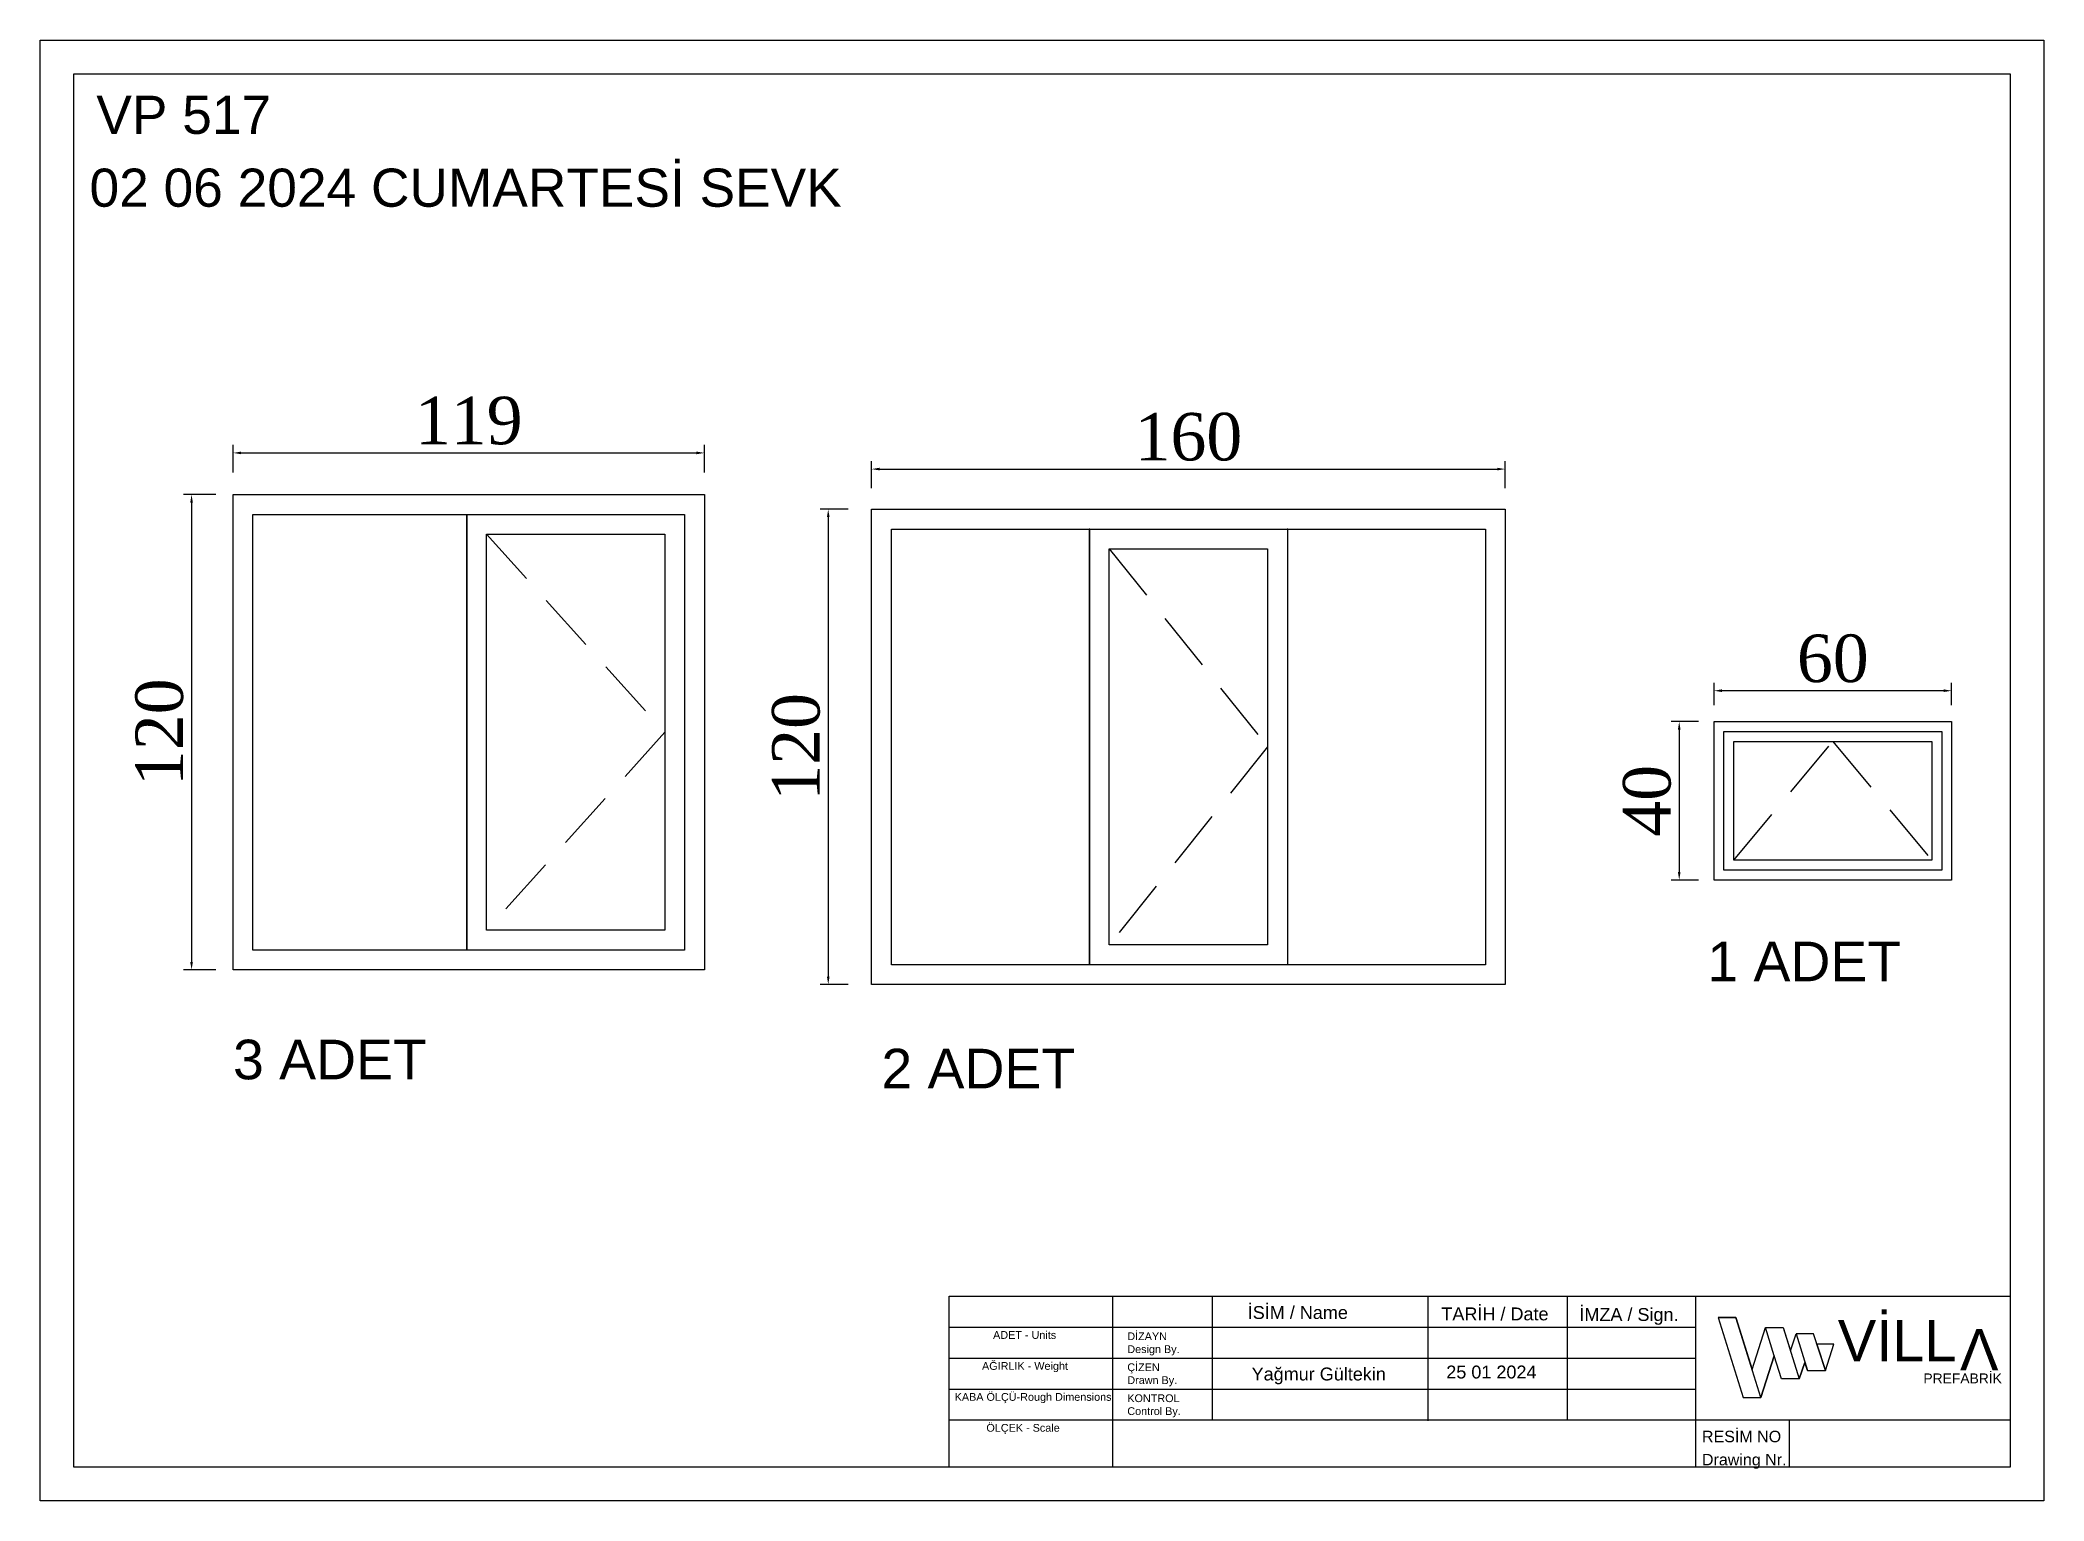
# Model space of a CAD drawing. Header units: millimetres. Extents: x 204298 to 220821, y -217696 to -203281.
# Drawn here: x 207630 to 208136, y -203748 to -203379 of the extents above; entities that cross this region are included whole.
import ezdxf
from ezdxf.enums import TextEntityAlignment as Align

# ---------------------------------------------------------------- set-up
doc = ezdxf.new("R2010")
doc.units = ezdxf.units.MM
doc.header["$MEASUREMENT"] = 0
doc.linetypes.add('DASHED', pattern=[0.75, 0.5, -0.25])
doc.layers.add('1', color=250, linetype='Continuous')
doc.layers.add('Block1', color=255, linetype='Continuous')
doc.styles.add('133', font='times.ttf')
doc.styles.get("Standard").update_dxf_attribs({"font": 'arial.ttf'})
doc.dimstyles.new('MAKAS', dxfattribs={"dimscale": 20, "dimtxt": 1.3, "dimasz": 1, "dimexe": 0.3, "dimexo": 0.3, "dimgap": 0.1, "dimtad": 1, "dimrnd": 1, "dimzin": 12, "dimdsep": 46, "dimlunit": 6, "dimtxsty": '133', "dimcen": 0.8, "dimdle": 0.0005, "dimclrd": 4, "dimclre": 6, "dimclrt": 2, "dimazin": 3, "dimtfac": 1, "dimtmove": 0, "dimatfit": 2, "dimldrblk": 'DOTSMALL', "dimfxl": 0, "dimtolj": 1, "dimtzin": 0, "dimarcsym": 0})

msp = doc.modelspace()

# ---------------------------------------------------------------- texts
at = {"color": 6, "ltscale": 5}
for s, height, p in [('VP 517', 9.6312, (207644.211, -203402.765)), ('02 06 2024 CUMARTESİ SEVK ', 9.63122, (207642.491, -203421.165))]:
    msp.add_text(s, height=height, dxfattribs=at).set_placement(p)
at = {"color": 0, "ltscale": 5, "char_height": 10, "attachment_point": 1}
for s, insert in [('1 ADET', (208050.998, -203606.719)), ('3 ADET', (207678.73, -203631.477)), ('2 ADET', (207842.446, -203633.77))]:
    msp.add_mtext(s, dxfattribs=dict(at, insert=insert))
at = {"width": 568.90348, "attachment_point": 1}
for s, insert, char_height in [('{\\f@Arial Unicode MS|b0|i0|c162|p34;VİLL}', (208083.915, -203702.269), 10.43193), ('{\\f@Arial Unicode MS|b0|i0|c162|p34;PREFABRİK}', (208105.54, -203715.742), 2.50366)]:
    msp.add_mtext(s, dxfattribs=dict(at, insert=insert, char_height=char_height))
at = {"insert": (208124.497, -203714.933), "char_height": 10.43193, "width": 568.90348, "attachment_point": 1, "rotation": 180}
msp.add_mtext('{\\f@Arial Unicode MS|b0|i0|c162|p34;V}', dxfattribs=at)
at = {"layer": '1', "color": 0, "lineweight": 25}
for s, height, p in [('İSİM / Name', 3.25865, (207934.936, -203701.991)), ('TARİH / Date', 3.25865, (207983.824, -203702.34)), ('İMZA / Sign.', 3.25865, (208018.671, -203702.493)), ('ADET - Units', 1.95519, (207870.637, -203707.01)), ('DİZAYN', 1.9552, (207904.526, -203707.336)), ('Design By.', 1.9552, (207904.526, -203710.594)), ('AĞIRLIK - Weight', 1.95519, (207867.842, -203714.83)), ('ÇİZEN', 1.9552, (207904.526, -203715.156)), ('Drawn By.', 1.9552, (207904.526, -203718.415)), ('Yağmur Gültekin', 3.25865, (207935.915, -203717.514)), ('KABA ÖLÇÜ-Rough Dimensions', 1.95519, (207860.935, -203722.651)), ('KONTROL', 1.9552, (207904.526, -203722.977)), ('Control By.', 1.95519, (207904.526, -203726.236)), ('ÖLÇEK - Scale', 1.95519, (207868.947, -203730.456)), ('RESİM NO', 2.8966, (208049.623, -203733.112)), ('Drawing Nr.', 2.89658, (208049.623, -203738.945))]:
    e = msp.add_text(s, height=height, dxfattribs=at)
    e.set_placement(p)
    e.dxf.unprotected_set("ltscale", 0)
e = msp.add_text('25 01 2024', height=3.2586, dxfattribs=at)
e.set_placement((208007.846, -203717.018), align=Align.RIGHT)
e.dxf.unprotected_set("ltscale", 0)

# ---------------------------------------------------------------- blocks, each defined once
blk = doc.blocks.new('*D7562')
at = {"color": 6, "linetype": 'Continuous', "lineweight": -2}
for p, q in [((207678.75, -203488.24), (207678.75, -203481.32)), ((207797.75, -203488.24), (207797.75, -203481.32))]:
    blk.add_line(p, q, dxfattribs=at)
at = {"color": 4, "linetype": 'Continuous', "lineweight": -2}
blk.add_line((207680.75, -203483.32), (207795.75, -203483.32), dxfattribs=at)
at = {"color": 4}
for points in [[(207680.75, -203482.99), (207680.75, -203483.65), (207678.75, -203483.32)], [(207795.75, -203483.65), (207795.75, -203482.99), (207797.75, -203483.32)]]:
    blk.add_solid(points, dxfattribs=at)
at = {"layer": 'Defpoints', "color": 0}
for p in [(207797.75, -203483.32), (207678.75, -203490.24), (207797.75, -203490.24)]:
    blk.add_point(p, dxfattribs=at)
at = {"color": 2, "insert": (207738.25, -203475.21), "char_height": 12, "attachment_point": 5, "style": '133'}
blk.add_mtext('\\A1;119', dxfattribs=at)
blk = doc.blocks.new('_DotSmall')
at = {"color": 0, "linetype": 'ByBlock', "const_width": 0.5}
blk.add_lwpolyline([(-0.0625, 0, 1), (0.0625, 0, 1)], format="xyb", close=True, dxfattribs=at)
blk = doc.blocks.new('*D7563')
at = {"color": 6, "linetype": 'Continuous', "lineweight": -2}
for p, q in [((207674.35, -203493.85), (207666.26, -203493.85)), ((207674.35, -203613.85), (207666.26, -203613.85))]:
    blk.add_line(p, q, dxfattribs=at)
at = {"color": 4, "linetype": 'Continuous', "lineweight": -2}
blk.add_line((207668.26, -203495.85), (207668.26, -203611.85), dxfattribs=at)
at = {"color": 4}
for points in [[(207668.59, -203495.85), (207667.92, -203495.85), (207668.26, -203493.85)], [(207667.92, -203611.85), (207668.59, -203611.85), (207668.26, -203613.85)]]:
    blk.add_solid(points, dxfattribs=at)
at = {"layer": 'Defpoints', "color": 0}
for p in [(207676.35, -203493.85), (207668.26, -203613.85), (207676.35, -203613.85)]:
    blk.add_point(p, dxfattribs=at)
at = {"color": 2, "insert": (207660.17, -203553.85), "char_height": 12, "attachment_point": 5, "rotation": 90, "style": '133'}
blk.add_mtext('\\A1;120', dxfattribs=at)
blk = doc.blocks.new('*D7564')
at = {"color": 6, "linetype": 'Continuous', "lineweight": -2}
for p, q in [((208052.67, -203547.05), (208052.67, -203541.36)), ((208112.67, -203547.05), (208112.67, -203541.36))]:
    blk.add_line(p, q, dxfattribs=at)
at = {"color": 4, "linetype": 'Continuous', "lineweight": -2}
blk.add_line((208110.67, -203543.36), (208054.67, -203543.36), dxfattribs=at)
at = {"color": 4}
for points in [[(208054.67, -203543.02), (208054.67, -203543.69), (208052.67, -203543.36)], [(208110.67, -203543.69), (208110.67, -203543.02), (208112.67, -203543.36)]]:
    blk.add_solid(points, dxfattribs=at)
at = {"layer": 'Defpoints', "color": 0}
for p in [(208052.67, -203543.36), (208052.67, -203549.05), (208112.67, -203549.05)]:
    blk.add_point(p, dxfattribs=at)
at = {"color": 2, "insert": (208082.67, -203535.27), "char_height": 12, "attachment_point": 5, "style": '133'}
blk.add_mtext('\\A1;60', dxfattribs=at)
blk = doc.blocks.new('*D7565')
at = {"color": 6, "linetype": 'Continuous', "lineweight": -2}
for p, q in [((208048.79, -203551.16), (208041.88, -203551.16)), ((208048.79, -203591.16), (208041.88, -203591.16))]:
    blk.add_line(p, q, dxfattribs=at)
at = {"color": 4, "linetype": 'Continuous', "lineweight": -2}
blk.add_line((208043.88, -203553.16), (208043.88, -203589.16), dxfattribs=at)
at = {"color": 4}
for points in [[(208044.21, -203553.16), (208043.55, -203553.16), (208043.88, -203551.16)], [(208043.55, -203589.16), (208044.21, -203589.16), (208043.88, -203591.16)]]:
    blk.add_solid(points, dxfattribs=at)
at = {"layer": 'Defpoints', "color": 0}
for p in [(208050.79, -203551.16), (208043.88, -203591.16), (208050.79, -203591.16)]:
    blk.add_point(p, dxfattribs=at)
at = {"color": 2, "insert": (208035.79, -203571.16), "char_height": 12, "attachment_point": 5, "rotation": 90, "style": '133'}
blk.add_mtext('\\A1;40', dxfattribs=at)
blk = doc.blocks.new('*D7566')
at = {"color": 6, "linetype": 'Continuous', "lineweight": -2}
for p, q in [((207839.96, -203492.24), (207839.96, -203485.4)), ((207999.96, -203492.24), (207999.96, -203485.4))]:
    blk.add_line(p, q, dxfattribs=at)
at = {"color": 4, "linetype": 'Continuous', "lineweight": -2}
blk.add_line((207841.96, -203487.4), (207997.96, -203487.4), dxfattribs=at)
at = {"color": 4}
for points in [[(207841.96, -203487.07), (207841.96, -203487.73), (207839.96, -203487.4)], [(207997.96, -203487.73), (207997.96, -203487.07), (207999.96, -203487.4)]]:
    blk.add_solid(points, dxfattribs=at)
at = {"layer": 'Defpoints', "color": 0}
for p in [(207999.96, -203487.4), (207839.96, -203494.24), (207999.96, -203494.24)]:
    blk.add_point(p, dxfattribs=at)
at = {"color": 2, "insert": (207919.96, -203479.31), "char_height": 12, "attachment_point": 5, "style": '133'}
blk.add_mtext('\\A1;160', dxfattribs=at)
blk = doc.blocks.new('*D7567')
at = {"color": 6, "linetype": 'Continuous', "lineweight": -2}
for p, q in [((207834.06, -203497.54), (207827.01, -203497.54)), ((207834.06, -203617.54), (207827.01, -203617.54))]:
    blk.add_line(p, q, dxfattribs=at)
at = {"color": 4, "linetype": 'Continuous', "lineweight": -2}
blk.add_line((207829.01, -203499.54), (207829.01, -203615.54), dxfattribs=at)
at = {"color": 4}
for points in [[(207829.35, -203499.54), (207828.68, -203499.54), (207829.01, -203497.54)], [(207828.68, -203615.54), (207829.35, -203615.54), (207829.01, -203617.54)]]:
    blk.add_solid(points, dxfattribs=at)
at = {"layer": 'Defpoints', "color": 0}
for p in [(207836.06, -203497.54), (207829.01, -203617.54), (207836.06, -203617.54)]:
    blk.add_point(p, dxfattribs=at)
at = {"color": 2, "insert": (207820.92, -203557.54), "char_height": 12, "attachment_point": 5, "rotation": 90, "style": '133'}
blk.add_mtext('\\A1;120', dxfattribs=at)

# ---------------------------------------------------------------- dimensions: what is measured, and where the dimension line sits
at = {"color": 6, "linetype": 'Continuous'}
for base, p1, p2, picture, middle in [((207797.755, -203483.319), (207678.755, -203490.237), (207797.755, -203490.237), '*D7562', (207738.255, -203475.211)), ((207999.965, -203487.4), (207839.965, -203494.241), (207999.965, -203494.241), '*D7566', (207919.965, -203479.31)), ((208052.668, -203543.358), (208112.668, -203549.049), (208052.668, -203549.049), '*D7564', (208082.668, -203535.268))]:
    dim = msp.add_linear_dim(base=base, p1=p1, p2=p2, dimstyle='MAKAS', override={"dimtxt": 0.6, "dimasz": 0.1, "dimexe": 0.1, "dimexo": 0.1}, dxfattribs=at)
    dim.commit()
    dim.dimension.update_dxf_attribs({"geometry": picture, "text_midpoint": middle})
for base, p1, p2, picture, middle in [((207668.256, -203613.849), (207676.345, -203493.849), (207676.345, -203613.849), '*D7563', (207660.166, -203553.849)), ((207829.014, -203617.543), (207836.06, -203497.543), (207836.06, -203617.543), '*D7567', (207820.924, -203557.543)), ((208043.881, -203591.161), (208050.789, -203551.161), (208050.789, -203591.161), '*D7565', (208035.791, -203571.161))]:
    dim = msp.add_linear_dim(base=base, p1=p1, p2=p2, angle=90, dimstyle='MAKAS', override={"dimtxt": 0.6, "dimasz": 0.1, "dimexe": 0.1, "dimexo": 0.1}, dxfattribs=at)
    dim.commit()
    dim.dimension.update_dxf_attribs({"geometry": picture, "text_midpoint": middle})

# ---------------------------------------------------------------- linework, layer by layer
at = {"linetype": 'Continuous', "lineweight": 25}
msp.add_line((208127.447, -203727.539), (207859.514, -203727.539), dxfattribs=at)
at = {"color": 254, "linetype": 'Continuous', "lineweight": 25, "ltscale": 1}
for p, q in [((208123.335, -203727.539), (208048.024, -203727.539)), ((208071.637, -203727.539), (208071.637, -203739.409))]:
    msp.add_line(p, q, dxfattribs=at)
at = {"color": 2}
for points in [[(207630.006, -203379.081), (208135.971, -203379.081), (208135.971, -203747.933), (207630.006, -203747.933)], [(207638.529, -203387.604), (208127.447, -203387.604), (208127.447, -203739.409), (207638.529, -203739.409)], [(207859.514, -203696.256), (208127.447, -203696.256), (208127.447, -203739.409), (207859.514, -203739.409)]]:
    msp.add_lwpolyline(points, close=True, dxfattribs=at)
msp.add_lwpolyline([(208053.679, -203701.649), (208060.039, -203721.844), (208064.468, -203721.844), (208058.212, -203701.649), (208053.679, -203701.649), (208058.212, -203701.649), (208062.271, -203714.751), (208065.63, -203704.174), (208070.17, -203704.174), (208074.211, -203717.12), (208069.727, -203717.12), (208067.894, -203711.329), (208064.468, -203721.844), (208067.894, -203711.329), (208065.63, -203704.174), (208070.17, -203704.174), (208071.99, -203710.004), (208073.436, -203705.724), (208076.259, -203714.963), (208075.642, -203712.941), (208074.211, -203717.12), (208075.642, -203712.941), (208076.259, -203714.963), (208080.799, -203714.963), (208082.958, -203708.324), (208078.651, -203708.324), (208080.799, -203714.963), (208077.809, -203705.724), (208073.436, -203705.724)])
at = {"layer": '1', "color": 7, "linetype": 'Continuous', "lineweight": 25, "ltscale": 1}
for p, q in [((207900.899, -203739.409), (207900.899, -203696.256)), ((208048.024, -203696.256), (208048.024, -203739.409))]:
    msp.add_line(p, q, dxfattribs=at)
at = {"layer": '1', "color": 254, "linetype": 'Continuous', "lineweight": 25, "ltscale": 1, "flags": 128}
for points in [[(207925.99, -203696.256), (207925.99, -203727.539), (207925.99, -203727.539)], [(207980.401, -203696.256), (207980.401, -203727.739)], [(208015.603, -203696.256), (208015.603, -203727.539)]]:
    msp.add_lwpolyline(points, dxfattribs=at)
at = {"layer": '1', "color": 255, "linetype": 'Continuous', "lineweight": 25, "ltscale": 1, "flags": 128}
for points in [[(207859.514, -203704.077), (207925.99, -203704.077), (207980.401, -203704.077), (208002.569, -203704.077), (208048.024, -203704.077)], [(207859.514, -203711.898), (207925.99, -203711.898), (207980.401, -203711.898), (208002.569, -203711.898), (208048.024, -203711.898)], [(207859.514, -203719.718), (207925.99, -203719.718), (207980.401, -203719.718), (208002.569, -203719.718), (208048.024, -203719.718)]]:
    msp.add_lwpolyline(points, dxfattribs=at)
at = {"layer": 'Block1'}
for p, q in [((207737.755, -203498.849), (207737.755, -203608.849)), ((207844.965, -203502.543), (207994.965, -203502.543)), ((207844.965, -203612.543), (207844.965, -203502.543)), ((207894.965, -203502.543), (207894.965, -203612.543)), ((207944.965, -203502.543), (207944.965, -203612.543)), ((207994.965, -203502.543), (207994.965, -203612.543)), ((207994.965, -203612.543), (207844.965, -203612.543))]:
    msp.add_line(p, q, dxfattribs=at)
at = {"layer": 'Block1', "linetype": 'DASHED', "ltscale": 30}
for p, q in [((207742.755, -203503.849), (207787.755, -203553.849)), ((207899.965, -203507.543), (207939.965, -203557.543)), ((207787.755, -203553.849), (207742.755, -203603.849)), ((207939.965, -203557.543), (207899.965, -203607.543)), ((208057.668, -203586.161), (208082.668, -203556.161)), ((208082.668, -203556.161), (208107.668, -203586.161))]:
    msp.add_line(p, q, dxfattribs=at)
at = {"layer": 'Block1'}
for points in [[(207678.755, -203493.849), (207797.755, -203493.849), (207797.755, -203613.849), (207678.755, -203613.849), (207678.755, -203493.849)], [(207839.965, -203497.543), (207999.965, -203497.543), (207999.965, -203617.543), (207839.965, -203617.543), (207839.965, -203497.543)], [(208052.668, -203551.161), (208112.668, -203551.161), (208112.668, -203591.161), (208052.668, -203591.161), (208052.668, -203551.161)]]:
    msp.add_lwpolyline(points, dxfattribs=at)
for points in [[(207683.755, -203498.849), (207792.755, -203498.849), (207792.755, -203608.849), (207683.755, -203608.849)], [(207737.755, -203498.849), (207792.755, -203498.849), (207792.755, -203608.849), (207737.755, -203608.849)], [(207742.755, -203503.849), (207787.755, -203503.849), (207787.755, -203603.849), (207742.755, -203603.849)], [(207894.965, -203502.543), (207944.965, -203502.543), (207944.965, -203612.543), (207894.965, -203612.543)], [(207899.965, -203507.543), (207939.965, -203507.543), (207939.965, -203607.543), (207899.965, -203607.543)], [(208055.168, -203553.661), (208110.168, -203553.661), (208110.168, -203588.661), (208055.168, -203588.661)], [(208057.668, -203556.161), (208107.668, -203556.161), (208107.668, -203586.161), (208057.668, -203586.161)]]:
    msp.add_lwpolyline(points, close=True, dxfattribs=at)
for p in [(207894.965, -203502.543), (207944.965, -203502.543)]:
    msp.add_point(p, dxfattribs=at)

msp.set_redraw_order([(e.dxf.handle, doc.entitydb.next_handle()) for e in msp.query("TEXT MTEXT ATTDEF DIMENSION ARC_DIMENSION")])  # texts and dimensions are drawn at this point

doc.saveas('drawing.dxf')
